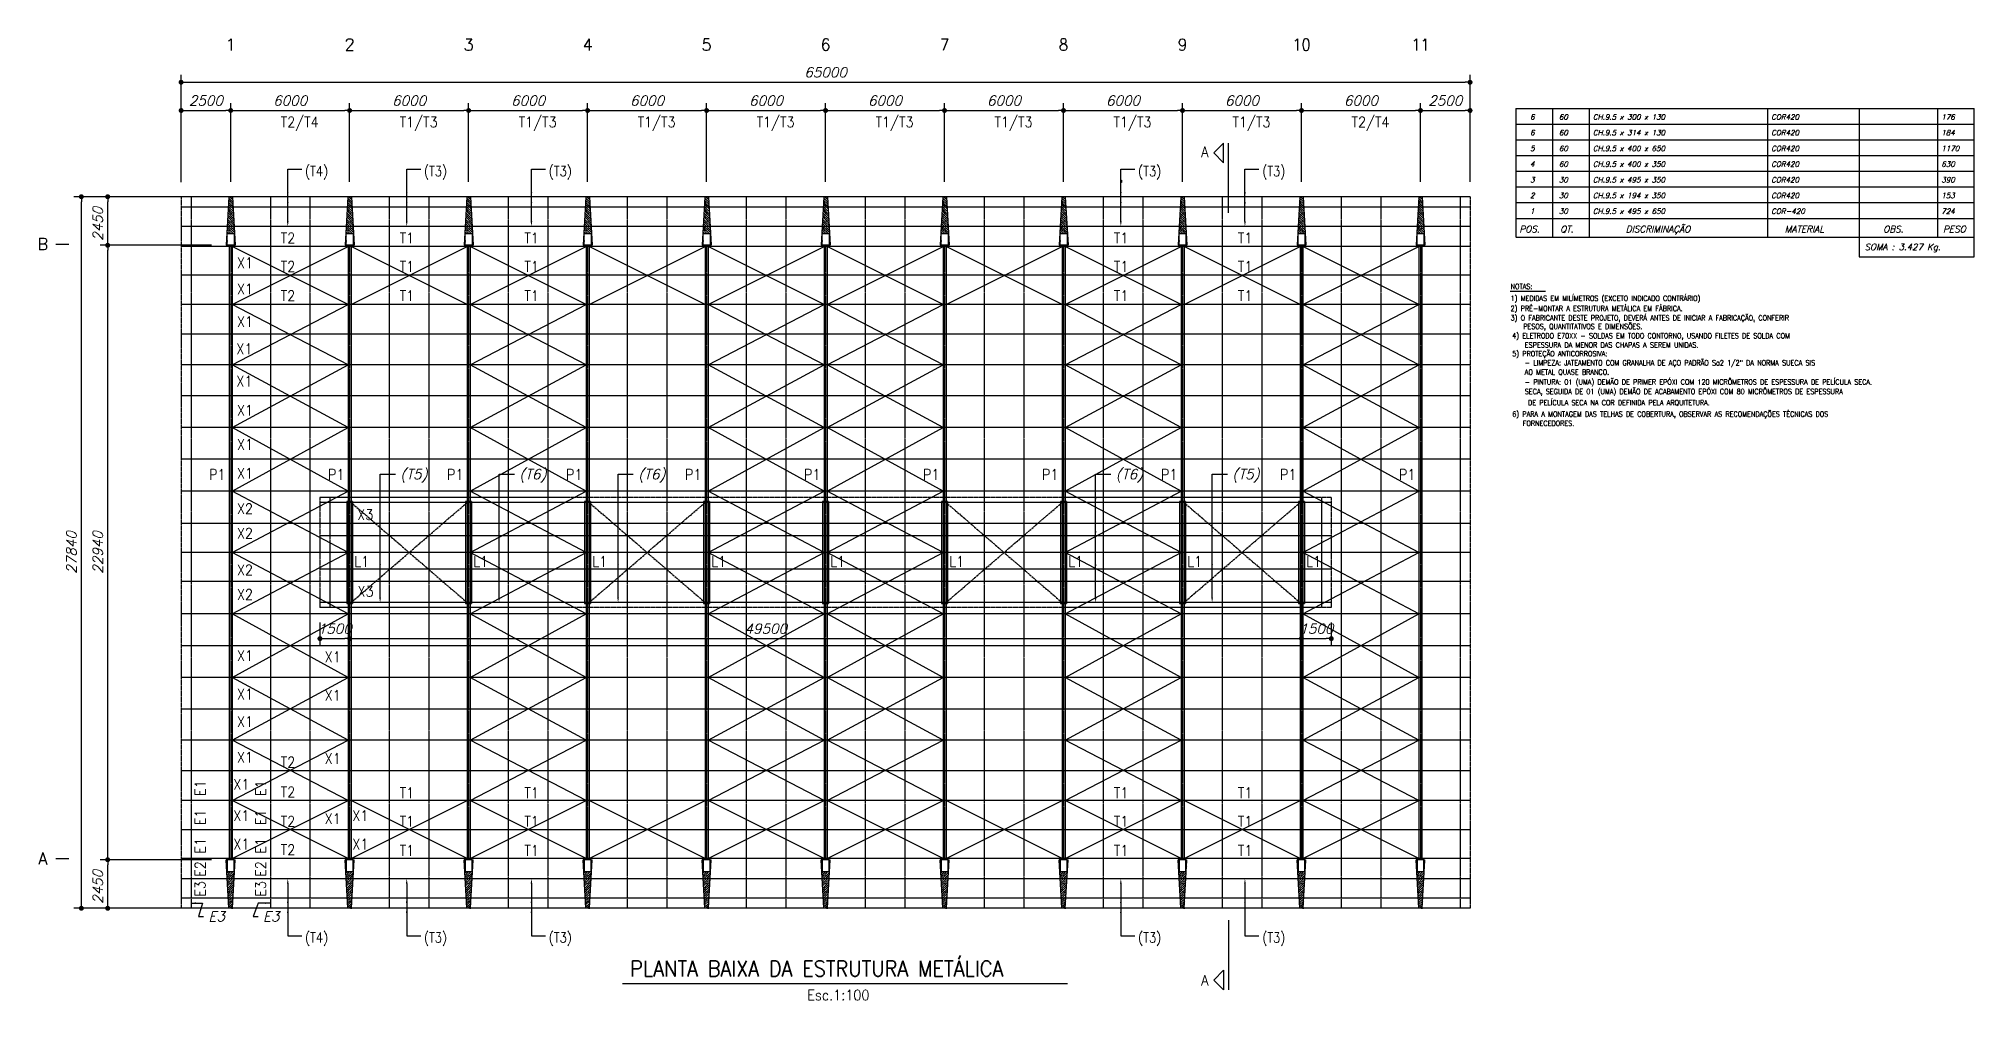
# Model space of a CAD drawing. Header units: millimetres. Extents: x -287396 to 401320, y -174247 to 142644.
# Drawn here: x 22053 to 119661, y 92398 to 140914 of the extents above; entities that cross this region are included whole.
import ezdxf
from ezdxf.enums import TextEntityAlignment as Align

# ---------------------------------------------------------------- set-up
doc = ezdxf.new("R2010")
doc.units = ezdxf.units.MM
doc.header["$LTSCALE"] = 2.5
doc.linetypes.add('CENTER', pattern=[50.8, 31.75, -6.35, 6.35, -6.35])
doc.linetypes.add('DASHED2', pattern=[9.525, 6.35, -3.175])
doc.layers.add('Estrutura Aço Porticos', color=7, linetype='Continuous')
doc.layers.add('PERFIL', color=7, linetype='Continuous')
doc.styles.add('ROMANS', font='romans', dxfattribs={"oblique": 15})
doc.styles.add('STYLE1', font='romans.shx', dxfattribs={"height": 250})
doc.dimstyles.new('Esc. 12.5', dxfattribs={"dimscale": 12.5, "dimtxt": 2.5, "dimasz": 2, "dimexe": 1, "dimexo": 2, "dimtad": 1, "dimdec": 0, "dimtxsty": 'ROMANS', "dimblk": 'DOTSMALL', "dimcen": 2.5, "dimdle": 1, "dimclrd": 2, "dimclre": 2, "dimadec": 0, "dimazin": 0, "dimtfac": 1, "dimtdec": 0, "dimtmove": 0, "dimatfit": 3, "dimldrblk": 'OPEN30', "dimfxl": 1, "dimarcsym": 0})
doc.dimstyles.new('ESC.250', dxfattribs={"dimscale": 250, "dimtxt": 2, "dimasz": 1, "dimexe": 1.5, "dimexo": 3, "dimgap": 1, "dimtad": 1, "dimdec": 0, "dimtxsty": 'ROMANS', "dimblk": 'DOT', "dimcen": 1, "dimclrd": 2, "dimclre": 2, "dimadec": 4, "dimazin": 0, "dimtfac": 1, "dimtdec": 0, "dimtmove": 0, "dimatfit": 3, "dimfxl": 1, "dimarcsym": 0})

msp = doc.modelspace()

# ---------------------------------------------------------------- texts
at = {"style": 'ROMANS', "width": 0.9}
for s, height, p in [('T2/T4', 527.9999, (34256.289, 136447.518)), ('T1/T3', 527.9999, (40256.289, 136447.518)), ('T1/T3', 527.9999, (46256.289, 136447.518)), ('T1/T3', 527.9999, (52256.289, 136447.518)), ('T1/T3', 527.9999, (58256.289, 136447.518)), ('T1/T3', 527.9999, (64256.289, 136447.518)), ('T1/T3', 527.9999, (70256.289, 136447.518)), ('T1/T3', 527.9999, (76256.289, 136447.518)), ('T1/T3', 527.9999, (82256.289, 136447.518)), ('T2/T4', 527.9999, (88256.289, 136447.518)), ('A', 528, (80675.192, 134940.529)), ('T2', 527.9999, (34256.289, 130592.306)), ('T1', 527.9999, (40256.289, 130592.306)), ('T1', 527.9999, (46545.364, 130592.306)), ('T1', 527.9999, (76267.47, 130592.306)), ('T1', 527.9999, (82527.107, 130592.306)), ('X1', 527.9999, (32045.09, 129342.291)), ('T2', 527.9999, (34256.289, 129156.306)), ('T1', 527.9999, (40256.289, 129156.306)), ('T1', 527.9999, (46545.364, 129156.306)), ('T1', 527.9999, (76267.47, 129156.306)), ('T1', 527.9999, (82527.107, 129156.306)), ('X1', 527.9999, (32045.09, 128021.163)), ('T2', 527.9999, (34256.289, 127680.955)), ('T1', 527.9999, (40256.289, 127680.955)), ('T1', 527.9999, (46545.364, 127680.955)), ('T1', 527.9999, (76267.47, 127680.955)), ('T1', 527.9999, (82527.107, 127680.955)), ('NOTAS:', 264, (96277.624, 128283.425)), ('1) MEDIDAS EM MILÍMETROS (EXCETO INDICADO CONTRÁRIO)', 263.99997, (96277.624, 127681.318)), ('X1', 527.9999, (32045.09, 126371.6)), ('2) PRÉ-MONTAR A ESTRUTURA METÁLICA EM FÁBRICA.', 263.99997, (96277.624, 127173.131)), ('3) O FABRICANTE DESTE PROJETO, DEVERÁ ANTES DE INICIAR A FABRICAÇÃO, CONFERIR', 263.99997, (96277.624, 126696.115)), ('4) ELETRODO E70XX - SOLDAS EM TODO CONTORNO, USANDO FILETES DE SOLDA COM', 263.99997, (96361.402, 125795.655)), ('PESOS, QUANTITATIVOS E DIMENSÕES.', 263.99997, (96916.215, 126265.849)), ('X1', 527.9999, (32024.813, 125002.554)), ('5) PROTEÇÃO ANTICORROSIVA:', 263.99997, (96361.402, 124888.867)), ('ESPESSURA DA MENOR DAS CHAPAS A SEREM UNIDAS.', 263.99997, (96993.999, 125329.46)), ('AO METAL QUASE BRANCO.', 263.99997, (96993.999, 123959.503)), ('- LIMPEZA: JATEAMENTO COM GRANALHA DE AÇO PADRÃO Sa2 1/2" DA NORMA SUECA SIS', 263.99997, (96993.999, 124427.907)), ('X1', 527.9999, (32024.813, 123373.9)), ('SECA, SEGUIDA DE 01 (UMA) DEMÃO DE ACABAMENTO EPÓXI COM 80 MICRÔMETROS DE ESPESSURA', 263.99997, (96993.999, 122983.389)), ('- PINTURA: 01 (UMA) DEMÃO DE PRIMER EPÓXI COM 120 MICRÔMETROS DE ESPESSURA DE PELÍCULA SECA.', 263.99997, (96993.999, 123462.153)), ('X1', 527.9999, (32045.09, 121901.703)), ('6) PARA A MONTAGEM DAS TELHAS DE COBERTURA, OBSERVAR AS RECOMENDAÇÕES TÉCNICAS DOS', 263.99997, (96361.402, 121842.17)), (' DE PELÍCULA SECA NA COR DEFINIDA PELA ARQUITETURA.', 263.99997, (96993.999, 122417.326)), ('FORNECEDORES.', 263.99997, (96892.001, 121377.53)), ('X1', 527.9999, (32045.09, 120172.792)), ('P1', 527.9999, (30643.738, 118663.087)), ('X1', 527.9999, (32045.09, 118721.87)), ('P1', 527.9999, (36643.738, 118663.087)), ('P1', 527.9999, (42643.738, 118663.087)), ('P1', 527.9999, (48643.738, 118663.087)), ('P1', 527.9999, (54643.738, 118663.087)), ('P1', 527.9999, (60643.738, 118663.087)), ('P1', 527.9999, (66643.738, 118663.087)), ('P1', 527.9999, (72643.738, 118663.087)), ('P1', 527.9999, (78643.738, 118663.087)), ('P1', 527.9999, (84643.738, 118663.087)), ('P1', 527.9999, (90643.738, 118663.087)), ('X2', 527.9999, (32045.09, 116934.622)), ('X3', 527.9999, (38110.828, 116637.7)), ('X2', 527.9999, (32045.09, 115695.819)), ('X2', 527.9999, (32045.09, 113844.394)), ('L1', 527.9999, (37970.625, 114272.325)), ('L1', 527.9999, (43970.625, 114272.325)), ('L1', 527.9999, (49970.625, 114272.325)), ('L1', 527.9999, (55970.625, 114272.325)), ('L1', 527.9999, (61970.625, 114272.325)), ('L1', 527.9999, (67970.625, 114272.325)), ('L1', 527.9999, (73970.625, 114272.325)), ('L1', 527.9999, (79970.625, 114272.325)), ('L1', 527.9999, (85970.625, 114272.325)), ('X3', 527.9999, (38127.668, 112764.437)), ('X2', 527.9999, (32045.09, 112605.591)), ('X1', 527.9999, (32045.09, 109522.552)), ('X1', 527.9999, (36476.897, 109463.694)), ('X1', 527.9999, (32045.09, 107579.815)), ('X1', 527.9999, (36476.897, 107520.957)), ('X1', 527.9999, (32045.09, 106197.403)), ('X1', 527.9999, (32045.09, 104393.102)), ('T2', 527.9999, (34256.289, 104151.608)), ('X1', 527.9999, (36476.897, 104334.244)), ('X1', 527.9999, (31868.285, 103026.765)), ('T2', 527.9999, (34256.289, 102641.605)), ('T1', 527.9999, (40256.289, 102602.254)), ('T1', 527.9999, (46545.364, 102602.254)), ('T1', 527.9999, (76267.47, 102602.254)), ('T1', 527.9999, (82527.107, 102602.254)), ('X1', 527.9999, (31868.285, 101450.175)), ('T2', 527.9999, (34256.289, 101166.255)), ('X1', 527.9999, (36476.897, 101303.029)), ('X1', 527.9999, (37868.285, 101450.175)), ('T1', 527.9999, (40256.289, 101166.255)), ('T1', 527.9999, (46545.364, 101166.255)), ('T1', 527.9999, (76267.47, 101166.255)), ('T1', 527.9999, (82527.107, 101166.255)), ('X1', 527.9999, (31868.285, 100013.657)), ('X1', 527.9999, (37868.285, 100013.657)), ('T2', 527.9999, (34256.289, 99730.255)), ('T1', 527.9999, (40256.289, 99690.904)), ('T1', 527.9999, (46545.364, 99690.904)), ('T1', 527.9999, (76267.47, 99690.904)), ('T1', 527.9999, (82527.107, 99690.904)), ('PLANTA BAIXA DA ESTRUTURA METÁLICA', 791.99992, (51883.132, 93604.64)), ('Esc.1:100', 527.9999, (60813.798, 92398.467)), ('A', 528, (80675.192, 93147.217))]:
    msp.add_text(s, height=height, dxfattribs=at).set_placement(p)
at = {"color": 7, "style": 'ROMANS', "width": 0.85}
for s, p in [('(T4)', (35484.004, 133977.595)), ('(T3)', (41484.004, 133977.595)), ('(T3)', (47773.079, 133977.595)), ('(T3)', (77495.185, 133977.595)), ('(T3)', (83754.822, 133977.595)), ('(T4)', (35484.004, 95312.916)), ('(T3)', (41484.004, 95312.916)), ('(T3)', (47773.079, 95312.916)), ('(T3)', (77495.185, 95312.916)), ('(T3)', (83754.822, 95312.916))]:
    msp.add_text(s, height=500, dxfattribs=at).set_placement(p)
at = {"style": 'ROMANS', "oblique": 15}
msp.add_text('SOMA : 3.427 Kg.', height=317.01425, dxfattribs=at).set_placement((114132.025, 130251.087))
at = {"style": 'ROMANS', "width": 0.9}
for s, p in [('E1', (30459.12, 102705.15)), ('E1', (33507.897, 102705.15)), ('E1', (30459.12, 101229.8)), ('E1', (33507.897, 101229.8)), ('E1', (30459.12, 99793.8)), ('E1', (33507.897, 99793.8)), ('E2', (30459.12, 98624.761)), ('E2', (33507.897, 98624.761)), ('E3', (30459.12, 97619.157)), ('E3', (33507.897, 97619.157))]:
    msp.add_text(s, height=527.9999, rotation=90, dxfattribs=at).set_placement(p)
at = {"color": 7, "char_height": 500, "attachment_point": 1, "style": 'ROMANS'}
for s, insert in [('(T5)', (40288.853, 119191.978)), ('(T6)', (46288.853, 119191.978)), ('(T6)', (52288.853, 119191.978)), ('(T6)', (76372.195, 119191.978)), ('(T5)', (82247.052, 119191.978)), ('E3', (30610.63, 96879.581)), ('E3', (33362.55, 96879.581))]:
    msp.add_mtext(s, dxfattribs=dict(at, insert=insert))
at = {"layer": 'Estrutura Aço Porticos', "style": 'ROMANS'}
for s, p in [('1', (31733.934, 140613.673)), ('2', (37733.934, 140613.673)), ('3', (43733.934, 140613.673)), ('4', (49733.934, 140613.673)), ('5', (55733.934, 140613.673)), ('6', (61733.934, 140613.673)), ('B', (22259.102, 130555.242)), ('A', (22259.102, 99555.242))]:
    msp.add_text(s, height=600, dxfattribs=at).set_placement(p, align=Align.MIDDLE_CENTER)
at = {"layer": 'Estrutura Aço Porticos', "style": 'ROMANS', "width": 0.9}
for s, p in [('7', (67733.934, 140613.673)), ('8', (73733.934, 140613.673)), ('9', (79733.934, 140613.673)), ('10', (85733.934, 140613.673)), ('11', (91733.934, 140613.673))]:
    msp.add_text(s, height=600, dxfattribs=at).set_placement(p, align=Align.MIDDLE_CENTER)

# ---------------------------------------------------------------- blocks, each defined once
blk = doc.blocks.new('DOT')
at = {"color": 0, "linetype": 'ByBlock'}
blk.add_line((-0.5, 0), (-1, 0), dxfattribs=at)
at = {"color": 0, "linetype": 'ByBlock', "const_width": 0.5}
blk.add_lwpolyline([(-0.25, 0, 1), (0.25, 0, 1)], format="xyb", close=True, dxfattribs=at)
blk = doc.blocks.new('*D142')
at = {"color": 2, "lineweight": -2}
for p, q in [((29234, 133678), (29234, 137666)), ((31734, 133690), (31734, 137666)), ((29484, 137291), (31484, 137291))]:
    blk.add_line(p, q, dxfattribs=at)
at = {"layer": 'DEFPOINTS', "color": 0}
for p in [(31734, 137291), (29234, 132928), (31734, 132940)]:
    blk.add_point(p, dxfattribs=at)
at = {"color": 2, "lineweight": -2, "xscale": 250, "yscale": 250, "zscale": 250, "rotation": 180}
blk.add_blockref('DOT', (29234, 137291), dxfattribs=at)
at = {"color": 2, "lineweight": -2, "xscale": 250, "yscale": 250, "zscale": 250}
blk.add_blockref('DOT', (31734, 137291), dxfattribs=at)
at = {"color": 0, "insert": (30484, 137791), "char_height": 500, "attachment_point": 5, "style": 'ROMANS'}
blk.add_mtext('2500', dxfattribs=at)
blk = doc.blocks.new('_Dot')
at = {"color": 0, "linetype": 'ByBlock', "lineweight": -2}
blk.add_line((-0.5, 0), (-1, 0), dxfattribs=at)
at = {"color": 0, "linetype": 'ByBlock', "const_width": 0.5}
blk.add_lwpolyline([(-0.25, 0, 1), (0.25, 0, 1)], format="xyb", close=True, dxfattribs=at)
blk = doc.blocks.new('*D143')
at = {"color": 2, "lineweight": -2}
for p, q in [((31734, 133690), (31734, 137666)), ((37734, 133690), (37734, 137666)), ((31984, 137291), (37484, 137291))]:
    blk.add_line(p, q, dxfattribs=at)
at = {"layer": 'DEFPOINTS', "color": 0}
for p in [(37734, 137291), (31734, 132940), (37734, 132940)]:
    blk.add_point(p, dxfattribs=at)
at = {"color": 2, "lineweight": -2, "xscale": 250, "yscale": 250, "zscale": 250, "rotation": 180}
blk.add_blockref('DOT', (31734, 137291), dxfattribs=at)
at = {"color": 2, "lineweight": -2, "xscale": 250, "yscale": 250, "zscale": 250}
blk.add_blockref('DOT', (37734, 137291), dxfattribs=at)
at = {"color": 0, "insert": (34734, 137791), "char_height": 500, "attachment_point": 5, "style": 'ROMANS'}
blk.add_mtext('6000', dxfattribs=at)
blk = doc.blocks.new('*D144')
at = {"color": 2, "lineweight": -2}
for p, q in [((37734, 133690), (37734, 137666)), ((43734, 133690), (43734, 137666)), ((37984, 137291), (43484, 137291))]:
    blk.add_line(p, q, dxfattribs=at)
at = {"layer": 'DEFPOINTS', "color": 0}
for p in [(43734, 137291), (37734, 132940), (43734, 132940)]:
    blk.add_point(p, dxfattribs=at)
at = {"color": 2, "lineweight": -2, "xscale": 250, "yscale": 250, "zscale": 250, "rotation": 180}
blk.add_blockref('DOT', (37734, 137291), dxfattribs=at)
at = {"color": 2, "lineweight": -2, "xscale": 250, "yscale": 250, "zscale": 250}
blk.add_blockref('DOT', (43734, 137291), dxfattribs=at)
at = {"color": 0, "insert": (40734, 137791), "char_height": 500, "attachment_point": 5, "style": 'ROMANS'}
blk.add_mtext('6000', dxfattribs=at)
blk = doc.blocks.new('*D145')
at = {"color": 2, "lineweight": -2}
for p, q in [((43734, 133690), (43734, 137666)), ((49734, 133690), (49734, 137666)), ((43984, 137291), (49484, 137291))]:
    blk.add_line(p, q, dxfattribs=at)
at = {"layer": 'DEFPOINTS', "color": 0}
for p in [(49734, 137291), (43734, 132940), (49734, 132940)]:
    blk.add_point(p, dxfattribs=at)
at = {"color": 2, "lineweight": -2, "xscale": 250, "yscale": 250, "zscale": 250, "rotation": 180}
blk.add_blockref('DOT', (43734, 137291), dxfattribs=at)
at = {"color": 2, "lineweight": -2, "xscale": 250, "yscale": 250, "zscale": 250}
blk.add_blockref('DOT', (49734, 137291), dxfattribs=at)
at = {"color": 0, "insert": (46734, 137791), "char_height": 500, "attachment_point": 5, "style": 'ROMANS'}
blk.add_mtext('6000', dxfattribs=at)
blk = doc.blocks.new('*D146')
at = {"color": 2, "lineweight": -2}
for p, q in [((49734, 133690), (49734, 137666)), ((55734, 133690), (55734, 137666)), ((49984, 137291), (55484, 137291))]:
    blk.add_line(p, q, dxfattribs=at)
at = {"layer": 'DEFPOINTS', "color": 0}
for p in [(55734, 137291), (49734, 132940), (55734, 132940)]:
    blk.add_point(p, dxfattribs=at)
at = {"color": 2, "lineweight": -2, "xscale": 250, "yscale": 250, "zscale": 250, "rotation": 180}
blk.add_blockref('DOT', (49734, 137291), dxfattribs=at)
at = {"color": 2, "lineweight": -2, "xscale": 250, "yscale": 250, "zscale": 250}
blk.add_blockref('DOT', (55734, 137291), dxfattribs=at)
at = {"color": 0, "insert": (52734, 137791), "char_height": 500, "attachment_point": 5, "style": 'ROMANS'}
blk.add_mtext('6000', dxfattribs=at)
blk = doc.blocks.new('*D147')
at = {"color": 2, "lineweight": -2}
for p, q in [((55734, 133690), (55734, 137666)), ((61734, 133690), (61734, 137666)), ((55984, 137291), (61484, 137291))]:
    blk.add_line(p, q, dxfattribs=at)
at = {"layer": 'DEFPOINTS', "color": 0}
for p in [(61734, 137291), (55734, 132940), (61734, 132940)]:
    blk.add_point(p, dxfattribs=at)
at = {"color": 2, "lineweight": -2, "xscale": 250, "yscale": 250, "zscale": 250, "rotation": 180}
blk.add_blockref('DOT', (55734, 137291), dxfattribs=at)
at = {"color": 2, "lineweight": -2, "xscale": 250, "yscale": 250, "zscale": 250}
blk.add_blockref('DOT', (61734, 137291), dxfattribs=at)
at = {"color": 0, "insert": (58734, 137791), "char_height": 500, "attachment_point": 5, "style": 'ROMANS'}
blk.add_mtext('6000', dxfattribs=at)
blk = doc.blocks.new('*D148')
at = {"color": 2, "lineweight": -2}
for p, q in [((61734, 133690), (61734, 137666)), ((67734, 133690), (67734, 137666)), ((61984, 137291), (67484, 137291))]:
    blk.add_line(p, q, dxfattribs=at)
at = {"layer": 'DEFPOINTS', "color": 0}
for p in [(67734, 137291), (61734, 132940), (67734, 132940)]:
    blk.add_point(p, dxfattribs=at)
at = {"color": 2, "lineweight": -2, "xscale": 250, "yscale": 250, "zscale": 250, "rotation": 180}
blk.add_blockref('DOT', (61734, 137291), dxfattribs=at)
at = {"color": 2, "lineweight": -2, "xscale": 250, "yscale": 250, "zscale": 250}
blk.add_blockref('DOT', (67734, 137291), dxfattribs=at)
at = {"color": 0, "insert": (64734, 137791), "char_height": 500, "attachment_point": 5, "style": 'ROMANS'}
blk.add_mtext('6000', dxfattribs=at)
blk = doc.blocks.new('*D149')
at = {"color": 2, "lineweight": -2}
for p, q in [((67734, 133690), (67734, 137666)), ((73734, 133690), (73734, 137666)), ((67984, 137291), (73484, 137291))]:
    blk.add_line(p, q, dxfattribs=at)
at = {"layer": 'DEFPOINTS', "color": 0}
for p in [(73734, 137291), (67734, 132940), (73734, 132940)]:
    blk.add_point(p, dxfattribs=at)
at = {"color": 2, "lineweight": -2, "xscale": 250, "yscale": 250, "zscale": 250, "rotation": 180}
blk.add_blockref('DOT', (67734, 137291), dxfattribs=at)
at = {"color": 2, "lineweight": -2, "xscale": 250, "yscale": 250, "zscale": 250}
blk.add_blockref('DOT', (73734, 137291), dxfattribs=at)
at = {"color": 0, "insert": (70734, 137791), "char_height": 500, "attachment_point": 5, "style": 'ROMANS'}
blk.add_mtext('6000', dxfattribs=at)
blk = doc.blocks.new('*D150')
at = {"color": 2, "lineweight": -2}
for p, q in [((73734, 133690), (73734, 137666)), ((79734, 133690), (79734, 137666)), ((73984, 137291), (79484, 137291))]:
    blk.add_line(p, q, dxfattribs=at)
at = {"layer": 'DEFPOINTS', "color": 0}
for p in [(79734, 137291), (73734, 132940), (79734, 132940)]:
    blk.add_point(p, dxfattribs=at)
at = {"color": 2, "lineweight": -2, "xscale": 250, "yscale": 250, "zscale": 250, "rotation": 180}
blk.add_blockref('DOT', (73734, 137291), dxfattribs=at)
at = {"color": 2, "lineweight": -2, "xscale": 250, "yscale": 250, "zscale": 250}
blk.add_blockref('DOT', (79734, 137291), dxfattribs=at)
at = {"color": 0, "insert": (76734, 137791), "char_height": 500, "attachment_point": 5, "style": 'ROMANS'}
blk.add_mtext('6000', dxfattribs=at)
blk = doc.blocks.new('*D151')
at = {"color": 2, "lineweight": -2}
for p, q in [((79734, 133690), (79734, 137666)), ((85734, 133690), (85734, 137666)), ((79984, 137291), (85484, 137291))]:
    blk.add_line(p, q, dxfattribs=at)
at = {"layer": 'DEFPOINTS', "color": 0}
for p in [(85734, 137291), (79734, 132940), (85734, 132940)]:
    blk.add_point(p, dxfattribs=at)
at = {"color": 2, "lineweight": -2, "xscale": 250, "yscale": 250, "zscale": 250, "rotation": 180}
blk.add_blockref('DOT', (79734, 137291), dxfattribs=at)
at = {"color": 2, "lineweight": -2, "xscale": 250, "yscale": 250, "zscale": 250}
blk.add_blockref('DOT', (85734, 137291), dxfattribs=at)
at = {"color": 0, "insert": (82734, 137791), "char_height": 500, "attachment_point": 5, "style": 'ROMANS'}
blk.add_mtext('6000', dxfattribs=at)
blk = doc.blocks.new('*D152')
at = {"color": 2, "lineweight": -2}
for p, q in [((85734, 133690), (85734, 137666)), ((91734, 133690), (91734, 137666)), ((85984, 137291), (91484, 137291))]:
    blk.add_line(p, q, dxfattribs=at)
at = {"layer": 'DEFPOINTS', "color": 0}
for p in [(91734, 137291), (85734, 132940), (91734, 132940)]:
    blk.add_point(p, dxfattribs=at)
at = {"color": 2, "lineweight": -2, "xscale": 250, "yscale": 250, "zscale": 250, "rotation": 180}
blk.add_blockref('DOT', (85734, 137291), dxfattribs=at)
at = {"color": 2, "lineweight": -2, "xscale": 250, "yscale": 250, "zscale": 250}
blk.add_blockref('DOT', (91734, 137291), dxfattribs=at)
at = {"color": 0, "insert": (88734, 137791), "char_height": 500, "attachment_point": 5, "style": 'ROMANS'}
blk.add_mtext('6000', dxfattribs=at)
blk = doc.blocks.new('*D153')
at = {"color": 2, "lineweight": -2}
for p, q in [((91734, 133690), (91734, 137666)), ((94234, 133690), (94234, 137666)), ((91984, 137291), (93984, 137291))]:
    blk.add_line(p, q, dxfattribs=at)
at = {"layer": 'DEFPOINTS', "color": 0}
for p in [(94234, 137291), (91734, 132940), (94234, 132940)]:
    blk.add_point(p, dxfattribs=at)
at = {"color": 2, "lineweight": -2, "xscale": 250, "yscale": 250, "zscale": 250, "rotation": 180}
blk.add_blockref('DOT', (91734, 137291), dxfattribs=at)
at = {"color": 2, "lineweight": -2, "xscale": 250, "yscale": 250, "zscale": 250}
blk.add_blockref('DOT', (94234, 137291), dxfattribs=at)
at = {"color": 0, "insert": (92984, 137791), "char_height": 500, "attachment_point": 5, "style": 'ROMANS'}
blk.add_mtext('2500', dxfattribs=at)
blk = doc.blocks.new('*D154')
at = {"color": 2, "lineweight": -2}
for p, q in [((29234, 133678), (29234, 139091)), ((29484, 138716), (93984, 138716)), ((94234, 133690), (94234, 139091))]:
    blk.add_line(p, q, dxfattribs=at)
at = {"layer": 'DEFPOINTS', "color": 0}
for p in [(94234, 138716), (29234, 132928), (94234, 132940)]:
    blk.add_point(p, dxfattribs=at)
at = {"color": 2, "lineweight": -2, "xscale": 250, "yscale": 250, "zscale": 250, "rotation": 180}
blk.add_blockref('DOT', (29234, 138716), dxfattribs=at)
at = {"color": 2, "lineweight": -2, "xscale": 250, "yscale": 250, "zscale": 250}
blk.add_blockref('DOT', (94234, 138716), dxfattribs=at)
at = {"color": 0, "insert": (61734, 139216), "char_height": 500, "attachment_point": 5, "style": 'ROMANS'}
blk.add_mtext('65000', dxfattribs=at)
blk = doc.blocks.new('*D156')
at = {"color": 2, "lineweight": -2}
for p, q in [((30759, 99490), (25157, 99490)), ((25532, 97290), (25532, 99240)), ((30894, 97040), (25157, 97040))]:
    blk.add_line(p, q, dxfattribs=at)
at = {"layer": 'DEFPOINTS', "color": 0}
for p in [(25532, 99490), (31509, 99490), (31644, 97040)]:
    blk.add_point(p, dxfattribs=at)
at = {"color": 2, "lineweight": -2, "xscale": 250, "yscale": 250, "zscale": 250}
for p, rotation in [((25532, 99490), 90), ((25532, 97040), 270)]:
    blk.add_blockref('DOT', p, dxfattribs=dict(at, rotation=rotation))
at = {"color": 0, "insert": (25032, 98119), "char_height": 500, "attachment_point": 5, "rotation": 90, "style": 'ROMANS'}
blk.add_mtext('2450', dxfattribs=at)
blk = doc.blocks.new('*D157')
at = {"color": 2, "lineweight": -2}
for p, q in [((30759, 130490), (25157, 130490)), ((25532, 99740), (25532, 130240)), ((30759, 99490), (25157, 99490))]:
    blk.add_line(p, q, dxfattribs=at)
at = {"layer": 'DEFPOINTS', "color": 0}
for p in [(25532, 130490), (31509, 130490), (31509, 99490)]:
    blk.add_point(p, dxfattribs=at)
at = {"color": 2, "lineweight": -2, "xscale": 250, "yscale": 250, "zscale": 250}
for p, rotation in [((25532, 130490), 90), ((25532, 99490), 270)]:
    blk.add_blockref('DOT', p, dxfattribs=dict(at, rotation=rotation))
at = {"color": 0, "insert": (25032, 114990), "char_height": 500, "attachment_point": 5, "rotation": 90, "style": 'ROMANS'}
blk.add_mtext('22940', dxfattribs=at)
blk = doc.blocks.new('*D158')
at = {"color": 2, "lineweight": -2}
for p, q in [((30894, 132940), (25157, 132940)), ((25532, 130740), (25532, 132690)), ((30759, 130490), (25157, 130490))]:
    blk.add_line(p, q, dxfattribs=at)
at = {"layer": 'DEFPOINTS', "color": 0}
for p in [(25532, 132940), (31644, 132940), (31509, 130490)]:
    blk.add_point(p, dxfattribs=at)
at = {"color": 2, "lineweight": -2, "xscale": 250, "yscale": 250, "zscale": 250}
for p, rotation in [((25532, 132940), 90), ((25532, 130490), 270)]:
    blk.add_blockref('DOT', p, dxfattribs=dict(at, rotation=rotation))
at = {"color": 0, "insert": (25032, 131569), "char_height": 500, "attachment_point": 5, "rotation": 90, "style": 'ROMANS'}
blk.add_mtext('2450', dxfattribs=at)
blk = doc.blocks.new('*D159')
at = {"color": 2, "lineweight": -2}
for p, q in [((30894, 132940), (23828, 132940)), ((24203, 97290), (24203, 132690)), ((30894, 97040), (23828, 97040))]:
    blk.add_line(p, q, dxfattribs=at)
at = {"layer": 'DEFPOINTS', "color": 0}
for p in [(24203, 132940), (31644, 132940), (31644, 97040)]:
    blk.add_point(p, dxfattribs=at)
at = {"color": 2, "lineweight": -2, "xscale": 250, "yscale": 250, "zscale": 250}
for p, rotation in [((24203, 132940), 90), ((24203, 97040), 270)]:
    blk.add_blockref('DOT', p, dxfattribs=dict(at, rotation=rotation))
at = {"color": 0, "insert": (23703, 114990), "char_height": 500, "attachment_point": 5, "rotation": 90, "style": 'ROMANS'}
blk.add_mtext('27840', dxfattribs=at)
blk = doc.blocks.new('*D179')
at = {"color": 2, "lineweight": -2}
for p, q in [((36234, 111466), (36234, 110272)), ((37734, 111466), (37734, 110272)), ((36484, 110647), (37484, 110647))]:
    blk.add_line(p, q, dxfattribs=at)
at = {"layer": 'DEFPOINTS', "color": 0}
for p in [(36234, 112216), (37734, 112216), (37734, 110647)]:
    blk.add_point(p, dxfattribs=at)
at = {"color": 2, "lineweight": -2, "xscale": 250, "yscale": 250, "zscale": 250, "rotation": 180}
blk.add_blockref('DOT', (36234, 110647), dxfattribs=at)
at = {"color": 2, "lineweight": -2, "xscale": 250, "yscale": 250, "zscale": 250}
blk.add_blockref('DOT', (37734, 110647), dxfattribs=at)
at = {"color": 0, "insert": (36984, 111147), "char_height": 500, "attachment_point": 5, "style": 'ROMANS'}
blk.add_mtext('1500', dxfattribs=at)
blk = doc.blocks.new('*D180')
at = {"color": 2, "lineweight": -2}
for p, q in [((37734, 111466), (37734, 110272)), ((87234, 111466), (87234, 110272)), ((37984, 110647), (86984, 110647))]:
    blk.add_line(p, q, dxfattribs=at)
at = {"layer": 'DEFPOINTS', "color": 0}
for p in [(37734, 112216), (87234, 112216), (87234, 110647)]:
    blk.add_point(p, dxfattribs=at)
at = {"color": 2, "lineweight": -2, "xscale": 250, "yscale": 250, "zscale": 250, "rotation": 180}
blk.add_blockref('DOT', (37734, 110647), dxfattribs=at)
at = {"color": 2, "lineweight": -2, "xscale": 250, "yscale": 250, "zscale": 250}
blk.add_blockref('DOT', (87234, 110647), dxfattribs=at)
at = {"color": 0, "insert": (58720, 111147), "char_height": 500, "attachment_point": 5, "style": 'ROMANS'}
blk.add_mtext('49500', dxfattribs=at)
blk = doc.blocks.new('*D181')
at = {"color": 2, "lineweight": -2}
for p, q in [((85734, 111466), (85734, 110272)), ((87234, 111466), (87234, 110272)), ((85984, 110647), (86984, 110647))]:
    blk.add_line(p, q, dxfattribs=at)
at = {"layer": 'DEFPOINTS', "color": 0}
for p in [(85734, 112216), (87234, 112216), (87234, 110647)]:
    blk.add_point(p, dxfattribs=at)
at = {"color": 2, "lineweight": -2, "xscale": 250, "yscale": 250, "zscale": 250, "rotation": 180}
blk.add_blockref('DOT', (85734, 110647), dxfattribs=at)
at = {"color": 2, "lineweight": -2, "xscale": 250, "yscale": 250, "zscale": 250}
blk.add_blockref('DOT', (87234, 110647), dxfattribs=at)
at = {"color": 0, "insert": (86484, 111147), "char_height": 500, "attachment_point": 5, "style": 'ROMANS'}
blk.add_mtext('1500', dxfattribs=at)
blk = doc.blocks.new('MAT')
at = {"color": 7}
for p, q in [((0, 6), (0, 0)), ((0, 6), (175, 6)), ((14, 6), (14, 0)), ((28, 6), (28, 0)), ((96.09, 6), (96.09, 0)), ((131, 6), (131, 0)), ((161, 6), (161, 0))]:
    blk.add_line(p, q, dxfattribs=at)
at = {"color": 7, "style": 'STYLE1', "oblique": 15}
for tag, p in [('ITEM', (5.41, 1.12)), ('QUAN', (16.41, 1.12)), ('DIMENSAO', (29.41, 1.12)), ('MATERIAL', (97.45, 1.12)), ('OBS', (132.41, 1.12)), ('PESO', (162.41, 1.12))]:
    blk.add_attdef(tag, text='', height=2, dxfattribs=at).set_placement(p, align=Align.BOTTOM_LEFT)
blk = doc.blocks.new('Titmatincl')
for p, q in [((0, 7), (0, 0)), ((0, 7), (175, 7)), ((14, 7), (14, 0)), ((28, 7), (28, 0)), ((96, 7), (96, 0)), ((131, 7), (131, 0)), ((161, 7), (161, 0))]:
    blk.add_line(p, q)
at = {"style": 'ROMANS', "oblique": 15}
for s, p in [('POS.', (1.32, 1.65)), ('QT.', (16.9, 1.65)), ('DISCRIMINAÇÃO', (41.96, 1.65)), ('MATERIAL', (102.66, 1.65)), ('OBS.', (140.21, 1.65)), ('PESO', (163.06, 1.65))]:
    blk.add_text(s, height=2.475, dxfattribs=at).set_placement(p)
blk = doc.blocks.new('_DotSmall')
at = {"color": 0, "linetype": 'ByBlock', "const_width": 0.5}
blk.add_lwpolyline([(-0.0625, 0, 1), (0.0625, 0, 1)], format="xyb", close=True, dxfattribs=at)
blk = doc.blocks.new('*D350')
at = {"color": 2, "lineweight": -2}
for p, q in [((76646, 133771), (76658, 133771)), ((76671, 133659), (76671, 133784)), ((76646, 133671), (76658, 133671))]:
    blk.add_line(p, q, dxfattribs=at)
at = {"layer": 'DEFPOINTS', "color": 0}
for p in [(76671, 133771), (76671, 133771), (76671, 133671)]:
    blk.add_point(p, dxfattribs=at)
at = {"color": 2, "lineweight": -2, "xscale": 25, "yscale": 25, "zscale": 25}
for p, rotation in [((76671, 133771), 90), ((76671, 133671), 270)]:
    blk.add_blockref('_DotSmall', p, dxfattribs=dict(at, rotation=rotation))
at = {"color": 0, "insert": (76647, 133721), "char_height": 31.2, "attachment_point": 5, "rotation": 90, "style": 'ROMANS'}
blk.add_mtext('72', dxfattribs=at)
blk = doc.blocks.new('_OPEN30')
at = {"color": 0, "linetype": 'ByBlock', "ltscale": 0.5}
for p, q in [((-1, 0.3), (0, 0)), ((0, 0), (-1, -0.3)), ((0, 0), (-1, 0))]:
    blk.add_line(p, q, dxfattribs=at)

# ---------------------------------------------------------------- dimensions: what is measured, and where the dimension line sits
at = {"color": 7}
dim = msp.add_linear_dim(base=(94233.934, 138716.226), p1=(29233.934, 132927.635), p2=(94233.934, 132940.493), dimstyle='ESC.250', dxfattribs=at)
dim.commit()
dim.dimension.update_dxf_attribs({"geometry": '*D154', "text_midpoint": (61733.934, 139216.226)})
for base, p1, p2, picture, middle in [((31733.934, 137291.009), (29233.934, 132927.635), (31733.934, 132940.493), '*D142', (30483.934, 137291.009)), ((94233.934, 137291.009), (91733.934, 132940.493), (94233.934, 132940.493), '*D153', (92983.934, 137291.009)), ((87233.934, 110646.77), (37733.934, 112215.945), (87233.934, 112215.945), '*D180', (58720.073, 110646.77)), ((87233.934, 110646.77), (85733.934, 112215.945), (87233.934, 112215.945), '*D181', (86483.934, 110646.77))]:
    dim = msp.add_linear_dim(base=base, p1=p1, p2=p2, dimstyle='ESC.250', override={"dimtmove": 1}, dxfattribs=at)
    dim.commit()
    dim.dimension.update_dxf_attribs({"geometry": picture, "text_midpoint": middle, "dimtype": 160})
for base, p1, p2, picture, middle in [((37733.934, 137291.009), (31733.934, 132940.493), (37733.934, 132940.493), '*D143', (34733.934, 137791.009)), ((43733.934, 137291.009), (37733.934, 132940.493), (43733.934, 132940.493), '*D144', (40733.934, 137791.009)), ((49733.934, 137291.009), (43733.934, 132940.493), (49733.934, 132940.493), '*D145', (46733.934, 137791.009)), ((55733.934, 137291.009), (49733.934, 132940.493), (55733.934, 132940.493), '*D146', (52733.934, 137791.009)), ((61733.934, 137291.009), (55733.934, 132940.493), (61733.934, 132940.493), '*D147', (58733.934, 137791.009)), ((67733.934, 137291.009), (61733.934, 132940.493), (67733.934, 132940.493), '*D148', (64733.934, 137791.009)), ((73733.934, 137291.009), (67733.934, 132940.493), (73733.934, 132940.493), '*D149', (70733.934, 137791.009)), ((79733.934, 137291.009), (73733.934, 132940.493), (79733.934, 132940.493), '*D150', (76733.934, 137791.009)), ((85733.934, 137291.009), (79733.934, 132940.493), (85733.934, 132940.493), '*D151', (82733.934, 137791.009)), ((91733.934, 137291.009), (85733.934, 132940.493), (91733.934, 132940.493), '*D152', (88733.934, 137791.009))]:
    dim = msp.add_linear_dim(base=base, p1=p1, p2=p2, dimstyle='ESC.250', override={"dimtmove": 1}, dxfattribs=at)
    dim.commit()
    dim.dimension.update_dxf_attribs({"geometry": picture, "text_midpoint": middle})
dim = msp.add_linear_dim(base=(76670.566, 133771.104), p1=(76670.566, 133671.104), p2=(76670.566, 133771.104), angle=90, text='72', dimstyle='Esc. 12.5', override={"dimtmove": 1})
dim.commit()
dim.dimension.update_dxf_attribs({"geometry": '*D350', "text_midpoint": (76647.129, 133721.104)})
dim = msp.add_linear_dim(base=(24203.409, 132940.493), p1=(31643.934, 97040.493), p2=(31643.934, 132940.493), angle=90, text='27840', dimstyle='ESC.250', dxfattribs=at)
dim.commit()
dim.dimension.update_dxf_attribs({"geometry": '*D159', "text_midpoint": (23703.409, 114990.493)})
dim = msp.add_linear_dim(base=(25531.585, 132940.493), p1=(31508.934, 130490.493), p2=(31643.934, 132940.493), angle=90, dimstyle='ESC.250', override={"dimtmove": 1}, dxfattribs=at)
dim.commit()
dim.dimension.update_dxf_attribs({"geometry": '*D158', "text_midpoint": (25531.585, 131569.191), "dimtype": 160})
dim = msp.add_linear_dim(base=(25531.585, 130490.493), p1=(31508.934, 99490.493), p2=(31508.934, 130490.493), angle=90, text='22940', dimstyle='ESC.250', override={"dimtmove": 1}, dxfattribs=at)
dim.commit()
dim.dimension.update_dxf_attribs({"geometry": '*D157', "text_midpoint": (25031.585, 114990.493)})
dim = msp.add_linear_dim(base=(37733.934, 110646.77), p1=(36233.934, 112215.945), p2=(37733.934, 112215.945), dimstyle='ESC.250', dxfattribs=at)
dim.commit()
dim.dimension.update_dxf_attribs({"geometry": '*D179', "text_midpoint": (36983.934, 110646.77), "dimtype": 160})
dim = msp.add_linear_dim(base=(25531.585, 99490.493), p1=(31643.934, 97040.493), p2=(31508.934, 99490.493), angle=90, dimstyle='ESC.250', dxfattribs=at)
dim.commit()
dim.dimension.update_dxf_attribs({"geometry": '*D156', "text_midpoint": (25531.585, 98119.191), "dimtype": 160})

# ---------------------------------------------------------------- hatches: boundary and pattern name
h = msp.add_hatch()
h.set_pattern_fill('ANSI35', color=6, scale=25, style=0)
h.set_pattern_definition([(315, (-208356.14, 194951.68), (-112.2532, -112.2532), []), (315, (-208243.89, 194951.68), (-112.2532, -112.2532), [198.4375, -39.6875, 0, -39.6875])])
h.paths.add_polyline_path([(31958.934, 130490.493), (31908.934, 130490.493), (31908.934, 131090.493), (31558.934, 131090.493), (31558.934, 130490.493), (31508.934, 130490.493), (31643.934, 132940.493), (31823.934, 132940.493)])
h = msp.add_hatch()
h.set_pattern_fill('ANSI35', color=6, scale=25, style=0)
h.set_pattern_definition([(315, (-202356.14, 194951.68), (-112.2532, -112.2532), []), (315, (-202243.89, 194951.68), (-112.2532, -112.2532), [198.4375, -39.6875, 0, -39.6875])])
h.paths.add_polyline_path([(37958.934, 130490.493), (37908.934, 130490.493), (37908.934, 131090.493), (37558.934, 131090.493), (37558.934, 130490.493), (37508.934, 130490.493), (37643.934, 132940.493), (37823.934, 132940.493)])
h = msp.add_hatch()
h.set_pattern_fill('ANSI35', color=6, scale=25, style=0)
h.set_pattern_definition([(315, (-196356.14, 194951.68), (-112.2532, -112.2532), []), (315, (-196243.89, 194951.68), (-112.2532, -112.2532), [198.4375, -39.6875, 0, -39.6875])])
h.paths.add_polyline_path([(43958.934, 130490.493), (43908.934, 130490.493), (43908.934, 131090.493), (43558.934, 131090.493), (43558.934, 130490.493), (43508.934, 130490.493), (43643.934, 132940.493), (43823.934, 132940.493)])
h = msp.add_hatch()
h.set_pattern_fill('ANSI35', color=6, scale=25, style=0)
h.set_pattern_definition([(315, (-190356.14, 194951.68), (-112.2532, -112.2532), []), (315, (-190243.89, 194951.68), (-112.2532, -112.2532), [198.4375, -39.6875, 0, -39.6875])])
h.paths.add_polyline_path([(49958.934, 130490.493), (49908.934, 130490.493), (49908.934, 131090.493), (49558.934, 131090.493), (49558.934, 130490.493), (49508.934, 130490.493), (49643.934, 132940.493), (49823.934, 132940.493)])
h = msp.add_hatch()
h.set_pattern_fill('ANSI35', color=6, scale=25, style=0)
h.set_pattern_definition([(315, (-184356.14, 194951.68), (-112.2532, -112.2532), []), (315, (-184243.89, 194951.68), (-112.2532, -112.2532), [198.4375, -39.6875, 0, -39.6875])])
h.paths.add_polyline_path([(55958.934, 130490.493), (55908.934, 130490.493), (55908.934, 131090.493), (55558.934, 131090.493), (55558.934, 130490.493), (55508.934, 130490.493), (55643.934, 132940.493), (55823.934, 132940.493)])
h = msp.add_hatch()
h.set_pattern_fill('ANSI35', color=6, scale=25, style=0)
h.set_pattern_definition([(315, (-178356.14, 194951.68), (-112.2532, -112.2532), []), (315, (-178243.89, 194951.68), (-112.2532, -112.2532), [198.4375, -39.6875, 0, -39.6875])])
h.paths.add_polyline_path([(61958.934, 130490.493), (61908.934, 130490.493), (61908.934, 131090.493), (61558.934, 131090.493), (61558.934, 130490.493), (61508.934, 130490.493), (61643.934, 132940.493), (61823.934, 132940.493)])
h = msp.add_hatch()
h.set_pattern_fill('ANSI35', color=6, scale=25, style=0)
h.set_pattern_definition([(315, (-172356.14, 194951.68), (-112.2532, -112.2532), []), (315, (-172243.89, 194951.68), (-112.2532, -112.2532), [198.4375, -39.6875, 0, -39.6875])])
h.paths.add_polyline_path([(67958.934, 130490.493), (67908.934, 130490.493), (67908.934, 131090.493), (67558.934, 131090.493), (67558.934, 130490.493), (67508.934, 130490.493), (67643.934, 132940.493), (67823.934, 132940.493)])
h = msp.add_hatch()
h.set_pattern_fill('ANSI35', color=6, scale=25, style=0)
h.set_pattern_definition([(315, (-166356.14, 194951.68), (-112.2532, -112.2532), []), (315, (-166243.89, 194951.68), (-112.2532, -112.2532), [198.4375, -39.6875, 0, -39.6875])])
h.paths.add_polyline_path([(73958.934, 130490.493), (73908.934, 130490.493), (73908.934, 131090.493), (73558.934, 131090.493), (73558.934, 130490.493), (73508.934, 130490.493), (73643.934, 132940.493), (73823.934, 132940.493)])
h = msp.add_hatch()
h.set_pattern_fill('ANSI35', color=6, scale=25, style=0)
h.set_pattern_definition([(315, (-160356.14, 194951.68), (-112.2532, -112.2532), []), (315, (-160243.89, 194951.68), (-112.2532, -112.2532), [198.4375, -39.6875, 0, -39.6875])])
h.paths.add_polyline_path([(79958.934, 130490.493), (79908.934, 130490.493), (79908.934, 131090.493), (79558.934, 131090.493), (79558.934, 130490.493), (79508.934, 130490.493), (79643.934, 132940.493), (79823.934, 132940.493)])
h = msp.add_hatch()
h.set_pattern_fill('ANSI35', color=6, scale=25, style=0)
h.set_pattern_definition([(315, (-154356.14, 194951.68), (-112.2532, -112.2532), []), (315, (-154243.89, 194951.68), (-112.2532, -112.2532), [198.4375, -39.6875, 0, -39.6875])])
h.paths.add_polyline_path([(85958.934, 130490.493), (85908.934, 130490.493), (85908.934, 131090.493), (85558.934, 131090.493), (85558.934, 130490.493), (85508.934, 130490.493), (85643.934, 132940.493), (85823.934, 132940.493)])
h = msp.add_hatch()
h.set_pattern_fill('ANSI35', color=6, scale=25, style=0)
h.set_pattern_definition([(315, (-148356.14, 194951.68), (-112.2532, -112.2532), []), (315, (-148243.89, 194951.68), (-112.2532, -112.2532), [198.4375, -39.6875, 0, -39.6875])])
h.paths.add_polyline_path([(91958.934, 130490.493), (91908.934, 130490.493), (91908.934, 131090.493), (91558.934, 131090.493), (91558.934, 130490.493), (91508.934, 130490.493), (91643.934, 132940.493), (91823.934, 132940.493)])
h = msp.add_hatch()
h.set_pattern_fill('ANSI35', color=6, scale=25, style=0)
h.set_pattern_definition([(45, (-208356.14, 35029.31), (-112.2532, 112.2532), []), (45, (-208243.89, 35029.31), (-112.2532, 112.2532), [198.4375, -39.6875, 0, -39.6875])])
h.paths.add_polyline_path([(31958.934, 99490.493), (31908.934, 99490.493), (31908.934, 98890.493), (31558.934, 98890.493), (31558.934, 99490.493), (31508.934, 99490.493), (31643.934, 97040.493), (31823.934, 97040.493)])
h = msp.add_hatch()
h.set_pattern_fill('ANSI35', color=6, scale=25, style=0)
h.set_pattern_definition([(45, (-202356.14, 35029.31), (-112.2532, 112.2532), []), (45, (-202243.89, 35029.31), (-112.2532, 112.2532), [198.4375, -39.6875, 0, -39.6875])])
h.paths.add_polyline_path([(37958.934, 99490.493), (37908.934, 99490.493), (37908.934, 98890.493), (37558.934, 98890.493), (37558.934, 99490.493), (37508.934, 99490.493), (37643.934, 97040.493), (37823.934, 97040.493)])
h = msp.add_hatch()
h.set_pattern_fill('ANSI35', color=6, scale=25, style=0)
h.set_pattern_definition([(45, (-196356.14, 35029.31), (-112.2532, 112.2532), []), (45, (-196243.89, 35029.31), (-112.2532, 112.2532), [198.4375, -39.6875, 0, -39.6875])])
h.paths.add_polyline_path([(43958.934, 99490.493), (43908.934, 99490.493), (43908.934, 98890.493), (43558.934, 98890.493), (43558.934, 99490.493), (43508.934, 99490.493), (43643.934, 97040.493), (43823.934, 97040.493)])
h = msp.add_hatch()
h.set_pattern_fill('ANSI35', color=6, scale=25, style=0)
h.set_pattern_definition([(45, (-190356.14, 35029.31), (-112.2532, 112.2532), []), (45, (-190243.89, 35029.31), (-112.2532, 112.2532), [198.4375, -39.6875, 0, -39.6875])])
h.paths.add_polyline_path([(49958.934, 99490.493), (49908.934, 99490.493), (49908.934, 98890.493), (49558.934, 98890.493), (49558.934, 99490.493), (49508.934, 99490.493), (49643.934, 97040.493), (49823.934, 97040.493)])
h = msp.add_hatch()
h.set_pattern_fill('ANSI35', color=6, scale=25, style=0)
h.set_pattern_definition([(45, (-184356.14, 35029.31), (-112.2532, 112.2532), []), (45, (-184243.89, 35029.31), (-112.2532, 112.2532), [198.4375, -39.6875, 0, -39.6875])])
h.paths.add_polyline_path([(55958.934, 99490.493), (55908.934, 99490.493), (55908.934, 98890.493), (55558.934, 98890.493), (55558.934, 99490.493), (55508.934, 99490.493), (55643.934, 97040.493), (55823.934, 97040.493)])
h = msp.add_hatch()
h.set_pattern_fill('ANSI35', color=6, scale=25, style=0)
h.set_pattern_definition([(45, (-178356.14, 35029.31), (-112.2532, 112.2532), []), (45, (-178243.89, 35029.31), (-112.2532, 112.2532), [198.4375, -39.6875, 0, -39.6875])])
h.paths.add_polyline_path([(61958.934, 99490.493), (61908.934, 99490.493), (61908.934, 98890.493), (61558.934, 98890.493), (61558.934, 99490.493), (61508.934, 99490.493), (61643.934, 97040.493), (61823.934, 97040.493)])
h = msp.add_hatch()
h.set_pattern_fill('ANSI35', color=6, scale=25, style=0)
h.set_pattern_definition([(45, (-172356.14, 35029.31), (-112.2532, 112.2532), []), (45, (-172243.89, 35029.31), (-112.2532, 112.2532), [198.4375, -39.6875, 0, -39.6875])])
h.paths.add_polyline_path([(67958.934, 99490.493), (67908.934, 99490.493), (67908.934, 98890.493), (67558.934, 98890.493), (67558.934, 99490.493), (67508.934, 99490.493), (67643.934, 97040.493), (67823.934, 97040.493)])
h = msp.add_hatch()
h.set_pattern_fill('ANSI35', color=6, scale=25, style=0)
h.set_pattern_definition([(45, (-166356.14, 35029.31), (-112.2532, 112.2532), []), (45, (-166243.89, 35029.31), (-112.2532, 112.2532), [198.4375, -39.6875, 0, -39.6875])])
h.paths.add_polyline_path([(73958.934, 99490.493), (73908.934, 99490.493), (73908.934, 98890.493), (73558.934, 98890.493), (73558.934, 99490.493), (73508.934, 99490.493), (73643.934, 97040.493), (73823.934, 97040.493)])
h = msp.add_hatch()
h.set_pattern_fill('ANSI35', color=6, scale=25, style=0)
h.set_pattern_definition([(45, (-160356.14, 35029.31), (-112.2532, 112.2532), []), (45, (-160243.89, 35029.31), (-112.2532, 112.2532), [198.4375, -39.6875, 0, -39.6875])])
h.paths.add_polyline_path([(79958.934, 99490.493), (79908.934, 99490.493), (79908.934, 98890.493), (79558.934, 98890.493), (79558.934, 99490.493), (79508.934, 99490.493), (79643.934, 97040.493), (79823.934, 97040.493)])
h = msp.add_hatch()
h.set_pattern_fill('ANSI35', color=6, scale=25, style=0)
h.set_pattern_definition([(45, (-154356.14, 35029.31), (-112.2532, 112.2532), []), (45, (-154243.89, 35029.31), (-112.2532, 112.2532), [198.4375, -39.6875, 0, -39.6875])])
h.paths.add_polyline_path([(85958.934, 99490.493), (85908.934, 99490.493), (85908.934, 98890.493), (85558.934, 98890.493), (85558.934, 99490.493), (85508.934, 99490.493), (85643.934, 97040.493), (85823.934, 97040.493)])
h = msp.add_hatch()
h.set_pattern_fill('ANSI35', color=6, scale=25, style=0)
h.set_pattern_definition([(45, (-148356.14, 35029.31), (-112.2532, 112.2532), []), (45, (-148243.89, 35029.31), (-112.2532, 112.2532), [198.4375, -39.6875, 0, -39.6875])])
h.paths.add_polyline_path([(91958.934, 99490.493), (91908.934, 99490.493), (91908.934, 98890.493), (91558.934, 98890.493), (91558.934, 99490.493), (91508.934, 99490.493), (91643.934, 97040.493), (91823.934, 97040.493)])

# ---------------------------------------------------------------- linework, layer by layer
for p, q in [((119661.332, 129906.38), (119661.332, 137397.458)), ((31823.934, 132940.493), (31643.934, 132940.493)), ((37823.934, 132940.493), (37643.934, 132940.493)), ((43823.934, 132940.493), (43643.934, 132940.493)), ((49823.934, 132940.493), (49643.934, 132940.493)), ((55823.934, 132940.493), (55643.934, 132940.493)), ((61823.934, 132940.493), (61643.934, 132940.493)), ((67823.934, 132940.493), (67643.934, 132940.493)), ((73823.934, 132940.493), (73643.934, 132940.493)), ((79823.934, 132940.493), (79643.934, 132940.493)), ((85823.934, 132940.493), (85643.934, 132940.493)), ((91823.934, 132940.493), (91643.934, 132940.493)), ((96545.658, 130903.624), (119661.332, 130903.624)), ((113849.352, 130925.084), (113849.352, 129906.38)), ((31558.934, 130490.493), (31508.934, 130490.493)), ((31908.934, 130490.493), (31958.934, 130490.493)), ((37558.934, 130490.493), (37508.934, 130490.493)), ((37908.934, 130490.493), (37958.934, 130490.493)), ((43558.934, 130490.493), (43508.934, 130490.493)), ((43908.934, 130490.493), (43958.934, 130490.493)), ((49558.934, 130490.493), (49508.934, 130490.493)), ((49908.934, 130490.493), (49958.934, 130490.493)), ((55558.934, 130490.493), (55508.934, 130490.493)), ((55908.934, 130490.493), (55958.934, 130490.493)), ((61558.934, 130490.493), (61508.934, 130490.493)), ((61908.934, 130490.493), (61958.934, 130490.493)), ((67558.934, 130490.493), (67508.934, 130490.493)), ((67908.934, 130490.493), (67958.934, 130490.493)), ((73558.934, 130490.493), (73508.934, 130490.493)), ((73908.934, 130490.493), (73958.934, 130490.493)), ((79558.934, 130490.493), (79508.934, 130490.493)), ((79908.934, 130490.493), (79958.934, 130490.493)), ((85558.934, 130490.493), (85508.934, 130490.493)), ((85908.934, 130490.493), (85958.934, 130490.493)), ((91558.934, 130490.493), (91508.934, 130490.493)), ((91908.934, 130490.493), (91958.934, 130490.493)), ((113849.352, 129906.38), (119661.332, 129906.38)), ((96262.124, 128183.245), (98038.289, 128183.245)), ((31558.934, 99490.493), (31508.934, 99490.493)), ((31908.934, 99490.493), (31958.934, 99490.493)), ((37558.934, 99490.493), (37508.934, 99490.493)), ((37908.934, 99490.493), (37958.934, 99490.493)), ((43558.934, 99490.493), (43508.934, 99490.493)), ((43908.934, 99490.493), (43958.934, 99490.493)), ((49558.934, 99490.493), (49508.934, 99490.493)), ((49908.934, 99490.493), (49958.934, 99490.493)), ((55558.934, 99490.493), (55508.934, 99490.493)), ((55908.934, 99490.493), (55958.934, 99490.493)), ((61558.934, 99490.493), (61508.934, 99490.493)), ((61908.934, 99490.493), (61958.934, 99490.493)), ((67558.934, 99490.493), (67508.934, 99490.493)), ((67908.934, 99490.493), (67958.934, 99490.493)), ((73558.934, 99490.493), (73508.934, 99490.493)), ((73908.934, 99490.493), (73958.934, 99490.493)), ((79558.934, 99490.493), (79508.934, 99490.493)), ((79908.934, 99490.493), (79958.934, 99490.493)), ((85558.934, 99490.493), (85508.934, 99490.493)), ((85908.934, 99490.493), (85958.934, 99490.493)), ((91558.934, 99490.493), (91508.934, 99490.493)), ((91908.934, 99490.493), (91958.934, 99490.493)), ((31823.934, 97040.493), (31643.934, 97040.493)), ((37823.934, 97040.493), (37643.934, 97040.493)), ((43823.934, 97040.493), (43643.934, 97040.493)), ((49823.934, 97040.493), (49643.934, 97040.493)), ((55823.934, 97040.493), (55643.934, 97040.493)), ((61823.934, 97040.493), (61643.934, 97040.493)), ((67823.934, 97040.493), (67643.934, 97040.493)), ((73823.934, 97040.493), (73643.934, 97040.493)), ((79823.934, 97040.493), (79643.934, 97040.493)), ((85823.934, 97040.493), (85643.934, 97040.493)), ((91823.934, 97040.493), (91643.934, 97040.493))]:
    msp.add_line(p, q)
at = {"color": 4}
for p, q in [((81307.355, 135150.166), (81807.355, 135650.166)), ((81807.355, 134650.166), (81307.355, 135150.166)), ((81807.355, 134650.166), (81807.355, 135650.166)), ((82057.355, 132124.655), (82057.355, 135650.166)), ((82057.355, 96444.209), (82057.355, 92918.698)), ((81807.355, 93918.698), (81307.355, 93418.698)), ((81807.355, 93918.698), (81807.355, 92918.698)), ((81307.355, 93418.698), (81807.355, 92918.698))]:
    msp.add_line(p, q, dxfattribs=at)
at = {"color": 6, "linetype": 'DASHED2'}
for p, q in [((29233.934, 132927.635), (29233.934, 97053.351)), ((94233.934, 132927.635), (94233.934, 97053.351)), ((36233.934, 117765.041), (36233.934, 112215.945)), ((87233.934, 117765.041), (36233.934, 117765.041)), ((87233.934, 117765.041), (87233.934, 112215.945)), ((87233.934, 112215.945), (36233.934, 112215.945))]:
    msp.add_line(p, q, dxfattribs=at)
at = {"color": 7}
for p, q in [((94233.934, 132927.635), (29233.934, 132927.635)), ((94233.934, 132421.209), (29233.934, 132421.209)), ((94233.934, 131445.99), (29233.934, 131445.99)), ((94233.934, 130421.519), (29233.934, 130421.519)), ((94233.934, 128985.519), (29233.934, 128985.519)), ((94233.934, 127510.168), (29233.934, 127510.168)), ((94233.934, 126000.165), (29233.934, 126000.165)), ((94233.934, 124459.689), (29233.934, 124459.689)), ((94233.934, 122893.004), (29233.934, 122893.004)), ((94233.934, 121304.446), (29233.934, 121304.446)), ((94233.934, 119698.411), (29233.934, 119698.411)), ((94233.934, 118079.346), (29233.934, 118079.346)), ((94233.934, 116451.732), (29233.934, 116451.732)), ((94233.934, 114990.493), (29233.934, 114990.493)), ((94233.934, 113529.255), (29233.934, 113529.255)), ((94233.934, 111901.64), (29233.934, 111901.64)), ((94233.934, 110282.575), (29233.934, 110282.575)), ((94233.934, 108676.541), (29233.934, 108676.541)), ((94233.934, 107087.982), (29233.934, 107087.982)), ((94233.934, 105521.297), (29233.934, 105521.297)), ((94233.934, 103980.821), (29233.934, 103980.821)), ((94233.934, 102470.818), (29233.934, 102470.818)), ((94233.934, 100995.468), (29233.934, 100995.468)), ((94233.934, 99559.468), (29233.934, 99559.468)), ((94233.934, 98534.997), (29233.934, 98534.997)), ((94233.934, 97559.777), (29233.934, 97559.777)), ((94233.934, 97053.351), (29233.934, 97053.351))]:
    msp.add_line(p, q, dxfattribs=at)
at = {"color": 2, "linetype": 'CENTER'}
for p, q in [((29733.934, 132927.635), (29733.934, 97053.351)), ((33733.934, 132927.635), (33733.934, 97053.351)), ((35733.934, 132927.635), (35733.934, 97053.351)), ((39733.934, 132927.635), (39733.934, 97053.351)), ((41733.934, 132927.635), (41733.934, 97053.351)), ((45733.934, 132927.635), (45733.934, 97053.351)), ((47733.934, 132927.635), (47733.934, 97053.351)), ((51733.934, 132927.635), (51733.934, 97053.351)), ((53733.934, 132927.635), (53733.934, 97053.351)), ((57733.934, 132927.635), (57733.934, 97053.351)), ((59733.934, 132927.635), (59733.934, 97053.351)), ((63733.934, 132927.635), (63733.934, 97053.351)), ((65733.934, 132927.635), (65733.934, 97053.351)), ((69733.934, 132927.635), (69733.934, 97053.351)), ((71733.934, 132927.635), (71733.934, 97053.351)), ((75733.934, 132927.635), (75733.934, 97053.351)), ((77733.934, 132927.635), (77733.934, 97053.351)), ((81733.934, 132927.635), (81733.934, 97053.351)), ((83733.934, 132927.635), (83733.934, 97053.351)), ((87733.934, 132927.635), (87733.934, 97053.351)), ((89733.934, 132927.635), (89733.934, 97053.351)), ((93733.934, 132927.635), (93733.934, 97053.351)), ((23580.198, 130532.481), (22910.387, 130532.481)), ((31733.934, 130490.493), (31733.934, 99490.493)), ((37733.934, 130490.493), (37733.934, 99490.493)), ((43733.934, 130490.493), (43733.934, 99490.493)), ((49733.934, 130490.493), (49733.934, 99490.493)), ((55733.934, 130490.493), (55733.934, 99490.493)), ((61733.934, 130490.493), (61733.934, 99490.493)), ((67733.934, 130490.493), (67733.934, 99490.493)), ((73733.934, 130490.493), (73733.934, 99490.493)), ((79733.934, 130490.493), (79733.934, 99490.493)), ((85733.934, 130490.493), (85733.934, 99490.493)), ((91733.934, 130490.493), (91733.934, 99490.493)), ((36733.934, 117765.041), (36733.934, 112215.945)), ((37808.934, 112465.945), (43658.934, 117515.041)), ((37808.934, 117515.041), (43658.934, 112465.945)), ((49808.934, 112465.945), (55658.934, 117515.041)), ((49808.934, 117515.041), (55658.934, 112465.945)), ((67808.934, 112465.945), (73658.934, 117515.041)), ((67808.934, 117515.041), (73658.934, 112465.945)), ((79808.934, 112465.945), (85658.934, 117515.041)), ((79808.934, 117515.041), (85658.934, 112465.945)), ((86733.934, 117765.041), (86733.934, 112215.945)), ((23580.198, 99532.481), (22910.387, 99532.481))]:
    msp.add_line(p, q, dxfattribs=at)
at = {"color": 2}
for p, q in [((31643.934, 132940.493), (31508.934, 130490.493)), ((31823.934, 132940.493), (31958.934, 130490.493)), ((37643.934, 132940.493), (37508.934, 130490.493)), ((37823.934, 132940.493), (37958.934, 130490.493)), ((43643.934, 132940.493), (43508.934, 130490.493)), ((43823.934, 132940.493), (43958.934, 130490.493)), ((49643.934, 132940.493), (49508.934, 130490.493)), ((49823.934, 132940.493), (49958.934, 130490.493)), ((55643.934, 132940.493), (55508.934, 130490.493)), ((55823.934, 132940.493), (55958.934, 130490.493)), ((61643.934, 132940.493), (61508.934, 130490.493)), ((61823.934, 132940.493), (61958.934, 130490.493)), ((67643.934, 132940.493), (67508.934, 130490.493)), ((67823.934, 132940.493), (67958.934, 130490.493)), ((73643.934, 132940.493), (73508.934, 130490.493)), ((73823.934, 132940.493), (73958.934, 130490.493)), ((79643.934, 132940.493), (79508.934, 130490.493)), ((79823.934, 132940.493), (79958.934, 130490.493)), ((85643.934, 132940.493), (85508.934, 130490.493)), ((85823.934, 132940.493), (85958.934, 130490.493)), ((91643.934, 132940.493), (91508.934, 130490.493)), ((91823.934, 132940.493), (91958.934, 130490.493)), ((31808.934, 127510.168), (37658.934, 130421.519)), ((37658.934, 127510.168), (31808.934, 130421.519)), ((43658.934, 127510.168), (37808.934, 130421.519)), ((37808.934, 127510.168), (43658.934, 130421.519)), ((43808.934, 127510.168), (49658.934, 130421.519)), ((49658.934, 127510.168), (43808.934, 130421.519)), ((55658.934, 127510.168), (49808.934, 130421.519)), ((49808.934, 127510.168), (55658.934, 130421.519)), ((55808.934, 127510.168), (61658.934, 130421.519)), ((61658.934, 127510.168), (55808.934, 130421.519)), ((61808.934, 127510.168), (67658.934, 130421.519)), ((67658.934, 127510.168), (61808.934, 130421.519)), ((73658.934, 127510.168), (67808.934, 130421.519)), ((67808.934, 127510.168), (73658.934, 130421.519)), ((73808.934, 127510.168), (79658.934, 130421.519)), ((79658.934, 127510.168), (73808.934, 130421.519)), ((85658.934, 127510.168), (79808.934, 130421.519)), ((79808.934, 127510.168), (85658.934, 130421.519)), ((85808.934, 127510.168), (91658.934, 130421.519)), ((91658.934, 127510.168), (85808.934, 130421.519)), ((37658.934, 124459.689), (31808.934, 127510.168)), ((31808.934, 124459.689), (37658.934, 127510.168)), ((49658.934, 124459.689), (43808.934, 127510.168)), ((43808.934, 124459.689), (49658.934, 127510.168)), ((61658.934, 124459.689), (55808.934, 127510.168)), ((55808.934, 124459.689), (61658.934, 127510.168)), ((67658.934, 124459.689), (61808.934, 127510.168)), ((61808.934, 124459.689), (67658.934, 127510.168)), ((79658.934, 124459.689), (73808.934, 127510.168)), ((73808.934, 124459.689), (79658.934, 127510.168)), ((91658.934, 124459.689), (85808.934, 127510.168)), ((85808.934, 124459.689), (91658.934, 127510.168)), ((31808.934, 121304.446), (37658.934, 124459.689)), ((37658.934, 121304.446), (31808.934, 124459.689)), ((43808.934, 121304.446), (49658.934, 124459.689)), ((49658.934, 121304.446), (43808.934, 124459.689)), ((55808.934, 121304.446), (61658.934, 124459.689)), ((61658.934, 121304.446), (55808.934, 124459.689)), ((61808.934, 121304.446), (67658.934, 124459.689)), ((67658.934, 121304.446), (61808.934, 124459.689)), ((73808.934, 121304.446), (79658.934, 124459.689)), ((79658.934, 121304.446), (73808.934, 124459.689)), ((85808.934, 121304.446), (91658.934, 124459.689)), ((91658.934, 121304.446), (85808.934, 124459.689)), ((37658.934, 118079.346), (31808.934, 121304.446)), ((31808.934, 118079.346), (37658.934, 121304.446)), ((49658.934, 118079.346), (43808.934, 121304.446)), ((43808.934, 118079.346), (49658.934, 121304.446)), ((61658.934, 118079.346), (55808.934, 121304.446)), ((55808.934, 118079.346), (61658.934, 121304.446)), ((67658.934, 118079.346), (61808.934, 121304.446)), ((61808.934, 118079.346), (67658.934, 121304.446)), ((79658.934, 118079.346), (73808.934, 121304.446)), ((73808.934, 118079.346), (79658.934, 121304.446)), ((91658.934, 118079.346), (85808.934, 121304.446)), ((85808.934, 118079.346), (91658.934, 121304.446)), ((31808.934, 114990.493), (37658.934, 118079.346)), ((37658.934, 114990.493), (31808.934, 118079.346)), ((43808.934, 114990.493), (49658.934, 118079.346)), ((49658.934, 114990.493), (43808.934, 118079.346)), ((55808.934, 114990.493), (61658.934, 118079.346)), ((61658.934, 114990.493), (55808.934, 118079.346)), ((61808.934, 114990.493), (67658.934, 118079.346)), ((67658.934, 114990.493), (61808.934, 118079.346)), ((73808.934, 114990.493), (79658.934, 118079.346)), ((79658.934, 114990.493), (73808.934, 118079.346)), ((85808.934, 114990.493), (91658.934, 118079.346)), ((91658.934, 114990.493), (85808.934, 118079.346)), ((37658.934, 111901.64), (31808.934, 114990.493)), ((31808.934, 111901.64), (37658.934, 114990.493)), ((49658.934, 111901.64), (43808.934, 114990.493)), ((43808.934, 111901.64), (49658.934, 114990.493)), ((61658.934, 111901.64), (55808.934, 114990.493)), ((55808.934, 111901.64), (61658.934, 114990.493)), ((67658.934, 111901.64), (61808.934, 114990.493)), ((61808.934, 111901.64), (67658.934, 114990.493)), ((79658.934, 111901.64), (73808.934, 114990.493)), ((73808.934, 111901.64), (79658.934, 114990.493)), ((91658.934, 111901.64), (85808.934, 114990.493)), ((85808.934, 111901.64), (91658.934, 114990.493)), ((31808.934, 108676.541), (37658.934, 111901.64)), ((37658.934, 108676.541), (31808.934, 111901.64)), ((43808.934, 108676.541), (49658.934, 111901.64)), ((49658.934, 108676.541), (43808.934, 111901.64)), ((55808.934, 108676.541), (61658.934, 111901.64)), ((61658.934, 108676.541), (55808.934, 111901.64)), ((61808.934, 108676.541), (67658.934, 111901.64)), ((67658.934, 108676.541), (61808.934, 111901.64)), ((73808.934, 108676.541), (79658.934, 111901.64)), ((79658.934, 108676.541), (73808.934, 111901.64)), ((85808.934, 108676.541), (91658.934, 111901.64)), ((91658.934, 108676.541), (85808.934, 111901.64)), ((37658.934, 105521.297), (31808.934, 108676.541)), ((31808.934, 105521.297), (37658.934, 108676.541)), ((49658.934, 105521.297), (43808.934, 108676.541)), ((43808.934, 105521.297), (49658.934, 108676.541)), ((61658.934, 105521.297), (55808.934, 108676.541)), ((55808.934, 105521.297), (61658.934, 108676.541)), ((67658.934, 105521.297), (61808.934, 108676.541)), ((61808.934, 105521.297), (67658.934, 108676.541)), ((79658.934, 105521.297), (73808.934, 108676.541)), ((73808.934, 105521.297), (79658.934, 108676.541)), ((91658.934, 105521.297), (85808.934, 108676.541)), ((85808.934, 105521.297), (91658.934, 108676.541)), ((31808.934, 102470.818), (37658.934, 105521.297)), ((37658.934, 102470.818), (31808.934, 105521.297)), ((43808.934, 102470.818), (49658.934, 105521.297)), ((49658.934, 102470.818), (43808.934, 105521.297)), ((55808.934, 102470.818), (61658.934, 105521.297)), ((61658.934, 102470.818), (55808.934, 105521.297)), ((61808.934, 102470.818), (67658.934, 105521.297)), ((67658.934, 102470.818), (61808.934, 105521.297)), ((73808.934, 102470.818), (79658.934, 105521.297)), ((79658.934, 102470.818), (73808.934, 105521.297)), ((85808.934, 102470.818), (91658.934, 105521.297)), ((91658.934, 102470.818), (85808.934, 105521.297)), ((37658.934, 99559.468), (31808.934, 102470.818)), ((31808.934, 99559.468), (37658.934, 102470.818)), ((43658.934, 99559.468), (37808.934, 102470.818)), ((37808.934, 99559.468), (43658.934, 102470.818)), ((49658.934, 99559.468), (43808.934, 102470.818)), ((43808.934, 99559.468), (49658.934, 102470.818)), ((55658.934, 99559.468), (49808.934, 102470.818)), ((49808.934, 99559.468), (55658.934, 102470.818)), ((61658.934, 99559.468), (55808.934, 102470.818)), ((55808.934, 99559.468), (61658.934, 102470.818)), ((67658.934, 99559.468), (61808.934, 102470.818)), ((61808.934, 99559.468), (67658.934, 102470.818)), ((73658.934, 99559.468), (67808.934, 102470.818)), ((67808.934, 99559.468), (73658.934, 102470.818)), ((79658.934, 99559.468), (73808.934, 102470.818)), ((73808.934, 99559.468), (79658.934, 102470.818)), ((85658.934, 99559.468), (79808.934, 102470.818)), ((79808.934, 99559.468), (85658.934, 102470.818)), ((91658.934, 99559.468), (85808.934, 102470.818)), ((85808.934, 99559.468), (91658.934, 102470.818)), ((31643.934, 97040.493), (31508.934, 99490.493)), ((31823.934, 97040.493), (31958.934, 99490.493)), ((37643.934, 97040.493), (37508.934, 99490.493)), ((37823.934, 97040.493), (37958.934, 99490.493)), ((43643.934, 97040.493), (43508.934, 99490.493)), ((43823.934, 97040.493), (43958.934, 99490.493)), ((49643.934, 97040.493), (49508.934, 99490.493)), ((49823.934, 97040.493), (49958.934, 99490.493)), ((55643.934, 97040.493), (55508.934, 99490.493)), ((55823.934, 97040.493), (55958.934, 99490.493)), ((61643.934, 97040.493), (61508.934, 99490.493)), ((61823.934, 97040.493), (61958.934, 99490.493)), ((67643.934, 97040.493), (67508.934, 99490.493)), ((67823.934, 97040.493), (67958.934, 99490.493)), ((73643.934, 97040.493), (73508.934, 99490.493)), ((73823.934, 97040.493), (73958.934, 99490.493)), ((79643.934, 97040.493), (79508.934, 99490.493)), ((79823.934, 97040.493), (79958.934, 99490.493)), ((85643.934, 97040.493), (85508.934, 99490.493)), ((85823.934, 97040.493), (85958.934, 99490.493)), ((91643.934, 97040.493), (91508.934, 99490.493)), ((91823.934, 97040.493), (91958.934, 99490.493)), ((51489.24, 93249.88), (73936.691, 93249.88))]:
    msp.add_line(p, q, dxfattribs=at)
at = {"color": 7, "linetype": 'Continuous'}
for p, q in [((31658.934, 130490.493), (31658.934, 99490.493)), ((31808.934, 130490.493), (31808.934, 99490.493)), ((37658.934, 130490.493), (37658.934, 99490.493)), ((37808.934, 130490.493), (37808.934, 99490.493)), ((43658.934, 130490.493), (43658.934, 99490.493)), ((43808.934, 130490.493), (43808.934, 99490.493)), ((49658.934, 130490.493), (49658.934, 99490.493)), ((49808.934, 130490.493), (49808.934, 99490.493)), ((55658.934, 130490.493), (55658.934, 99490.493)), ((55808.934, 130490.493), (55808.934, 99490.493)), ((61658.934, 130490.493), (61658.934, 99490.493)), ((61808.934, 130490.493), (61808.934, 99490.493)), ((67658.934, 130490.493), (67658.934, 99490.493)), ((67808.934, 130490.493), (67808.934, 99490.493)), ((73658.934, 130490.493), (73658.934, 99490.493)), ((73808.934, 130490.493), (73808.934, 99490.493)), ((79658.934, 130490.493), (79658.934, 99490.493)), ((79808.934, 130490.493), (79808.934, 99490.493)), ((85658.934, 130490.493), (85658.934, 99490.493)), ((85808.934, 130490.493), (85808.934, 99490.493)), ((91658.934, 130490.493), (91658.934, 99490.493)), ((91808.934, 130490.493), (91808.934, 99490.493))]:
    msp.add_line(p, q, dxfattribs=at)
at = {"color": 3}
for p, q in [((87233.934, 117515.041), (36233.934, 117515.041)), ((87233.934, 115836.697), (36233.934, 115836.697)), ((87233.934, 114144.289), (36233.934, 114144.289)), ((87233.934, 112465.945), (36233.934, 112465.945))]:
    msp.add_line(p, q, dxfattribs=at)
at = {"color": 4, "linetype": 'Continuous'}
for p, q in [((37583.934, 117565.041), (37583.934, 112415.945)), ((37883.934, 117565.041), (37583.934, 117565.041)), ((37883.934, 117565.041), (37883.934, 112415.945)), ((43583.934, 117565.041), (43583.934, 112415.945)), ((43883.934, 117565.041), (43583.934, 117565.041)), ((43883.934, 117565.041), (43883.934, 112415.945)), ((49583.934, 117565.041), (49583.934, 112415.945)), ((49883.934, 117565.041), (49583.934, 117565.041)), ((49883.934, 117565.041), (49883.934, 112415.945)), ((55583.934, 117565.041), (55583.934, 112415.945)), ((55883.934, 117565.041), (55583.934, 117565.041)), ((55883.934, 117565.041), (55883.934, 112415.945)), ((61583.934, 117565.041), (61583.934, 112415.945)), ((61883.934, 117565.041), (61583.934, 117565.041)), ((61883.934, 117565.041), (61883.934, 112415.945)), ((67583.934, 117565.041), (67583.934, 112415.945)), ((67883.934, 117565.041), (67583.934, 117565.041)), ((67883.934, 117565.041), (67883.934, 112415.945)), ((73583.934, 117565.041), (73583.934, 112415.945)), ((73883.934, 117565.041), (73583.934, 117565.041)), ((73883.934, 117565.041), (73883.934, 112415.945)), ((79583.934, 117565.041), (79583.934, 112415.945)), ((79883.934, 117565.041), (79583.934, 117565.041)), ((79883.934, 117565.041), (79883.934, 112415.945)), ((85583.934, 117565.041), (85583.934, 112415.945)), ((85883.934, 117565.041), (85583.934, 117565.041)), ((85883.934, 117565.041), (85883.934, 112415.945)), ((37583.934, 112415.945), (37883.934, 112415.945)), ((43583.934, 112415.945), (43883.934, 112415.945)), ((49583.934, 112415.945), (49883.934, 112415.945)), ((55583.934, 112415.945), (55883.934, 112415.945)), ((61583.934, 112415.945), (61883.934, 112415.945)), ((67583.934, 112415.945), (67883.934, 112415.945)), ((73583.934, 112415.945), (73883.934, 112415.945)), ((79583.934, 112415.945), (79883.934, 112415.945)), ((85583.934, 112415.945), (85883.934, 112415.945))]:
    msp.add_line(p, q, dxfattribs=at)
at = {"color": 2}
for points in [[(34612.098, 131695.99), (34612.098, 134322.833), (35314.956, 134322.833)], [(40612.098, 131695.99), (40612.098, 134322.833), (41314.956, 134322.833)], [(46901.174, 131695.99), (46901.174, 134322.833), (47604.032, 134322.833)], [(76623.28, 131695.99), (76623.28, 134322.833), (77326.138, 134322.833)], [(82882.917, 131695.99), (82882.917, 134322.833), (83585.774, 134322.833)], [(39269.482, 112715.945), (39269.482, 118941.978), (40038.853, 118941.978)], [(45269.482, 112715.945), (45269.482, 118941.978), (46038.853, 118941.978)], [(51269.482, 112715.945), (51269.482, 118941.978), (52038.853, 118941.978)], [(75352.824, 112715.945), (75352.824, 118941.978), (76122.195, 118941.978)], [(81227.681, 112715.945), (81227.681, 118941.978), (81997.052, 118941.978)], [(34612.098, 98284.997), (34612.098, 95658.154), (35314.956, 95658.154)], [(40612.098, 98284.997), (40612.098, 95658.154), (41314.956, 95658.154)], [(46901.174, 98284.997), (46901.174, 95658.154), (47604.032, 95658.154)], [(76623.28, 98284.997), (76623.28, 95658.154), (77326.138, 95658.154)], [(82882.917, 98284.997), (82882.917, 95658.154), (83585.774, 95658.154)]]:
    msp.add_lwpolyline(points, dxfattribs=at)
for points in [[(31558.934, 131090.493), (31908.934, 131090.493), (31908.934, 130490.493), (31558.934, 130490.493)], [(37558.934, 131090.493), (37908.934, 131090.493), (37908.934, 130490.493), (37558.934, 130490.493)], [(43558.934, 131090.493), (43908.934, 131090.493), (43908.934, 130490.493), (43558.934, 130490.493)], [(49558.934, 131090.493), (49908.934, 131090.493), (49908.934, 130490.493), (49558.934, 130490.493)], [(55558.934, 131090.493), (55908.934, 131090.493), (55908.934, 130490.493), (55558.934, 130490.493)], [(61558.934, 131090.493), (61908.934, 131090.493), (61908.934, 130490.493), (61558.934, 130490.493)], [(67558.934, 131090.493), (67908.934, 131090.493), (67908.934, 130490.493), (67558.934, 130490.493)], [(73558.934, 131090.493), (73908.934, 131090.493), (73908.934, 130490.493), (73558.934, 130490.493)], [(79558.934, 131090.493), (79908.934, 131090.493), (79908.934, 130490.493), (79558.934, 130490.493)], [(85558.934, 131090.493), (85908.934, 131090.493), (85908.934, 130490.493), (85558.934, 130490.493)], [(91558.934, 131090.493), (91908.934, 131090.493), (91908.934, 130490.493), (91558.934, 130490.493)], [(31558.934, 98890.493), (31908.934, 98890.493), (31908.934, 99490.493), (31558.934, 99490.493)], [(37558.934, 98890.493), (37908.934, 98890.493), (37908.934, 99490.493), (37558.934, 99490.493)], [(43558.934, 98890.493), (43908.934, 98890.493), (43908.934, 99490.493), (43558.934, 99490.493)], [(49558.934, 98890.493), (49908.934, 98890.493), (49908.934, 99490.493), (49558.934, 99490.493)], [(55558.934, 98890.493), (55908.934, 98890.493), (55908.934, 99490.493), (55558.934, 99490.493)], [(61558.934, 98890.493), (61908.934, 98890.493), (61908.934, 99490.493), (61558.934, 99490.493)], [(67558.934, 98890.493), (67908.934, 98890.493), (67908.934, 99490.493), (67558.934, 99490.493)], [(73558.934, 98890.493), (73908.934, 98890.493), (73908.934, 99490.493), (73558.934, 99490.493)], [(79558.934, 98890.493), (79908.934, 98890.493), (79908.934, 99490.493), (79558.934, 99490.493)], [(85558.934, 98890.493), (85908.934, 98890.493), (85908.934, 99490.493), (85558.934, 99490.493)], [(91558.934, 98890.493), (91908.934, 98890.493), (91908.934, 99490.493), (91558.934, 99490.493)]]:
    msp.add_lwpolyline(points, close=True)
for points in [[(34653.765, 133177.635), (34612.098, 132927.635), (34570.432, 133177.635)], [(40653.765, 133177.635), (40612.098, 132927.635), (40570.432, 133177.635)], [(46942.841, 133177.635), (46901.174, 132927.635), (46859.507, 133177.635)], [(76664.947, 133177.635), (76623.28, 132927.635), (76581.613, 133177.635)], [(82924.583, 133177.635), (82882.917, 132927.635), (82841.25, 133177.635)], [(34653.765, 132671.209), (34612.098, 132421.209), (34570.432, 132671.209)], [(40653.765, 132671.209), (40612.098, 132421.209), (40570.432, 132671.209)], [(46942.841, 132671.209), (46901.174, 132421.209), (46859.507, 132671.209)], [(76664.947, 132671.209), (76623.28, 132421.209), (76581.613, 132671.209)], [(82924.583, 132671.209), (82882.917, 132421.209), (82841.25, 132671.209)], [(34653.765, 131695.99), (34612.098, 131445.99), (34570.432, 131695.99)], [(40653.765, 131695.99), (40612.098, 131445.99), (40570.432, 131695.99)], [(46942.841, 131695.99), (46901.174, 131445.99), (46859.507, 131695.99)], [(76664.947, 131695.99), (76623.28, 131445.99), (76581.613, 131695.99)], [(82924.583, 131695.99), (82882.917, 131445.99), (82841.25, 131695.99)], [(39311.149, 117765.041), (39269.482, 117515.041), (39227.815, 117765.041)], [(45311.149, 117765.041), (45269.482, 117515.041), (45227.815, 117765.041)], [(51311.149, 117765.041), (51269.482, 117515.041), (51227.815, 117765.041)], [(75394.491, 117765.041), (75352.824, 117515.041), (75311.157, 117765.041)], [(81269.348, 117765.041), (81227.681, 117515.041), (81186.014, 117765.041)], [(39311.149, 116078.962), (39269.482, 115828.962), (39227.815, 116078.962)], [(45311.149, 116078.962), (45269.482, 115828.962), (45227.815, 116078.962)], [(51311.149, 116078.962), (51269.482, 115828.962), (51227.815, 116078.962)], [(75394.491, 116078.962), (75352.824, 115828.962), (75311.157, 116078.962)], [(81269.348, 116078.962), (81227.681, 115828.962), (81186.014, 116078.962)], [(39311.149, 114394.289), (39269.482, 114144.289), (39227.815, 114394.289)], [(45311.149, 114394.289), (45269.482, 114144.289), (45227.815, 114394.289)], [(51311.149, 114394.289), (51269.482, 114144.289), (51227.815, 114394.289)], [(75394.491, 114394.289), (75352.824, 114144.289), (75311.157, 114394.289)], [(81269.348, 114394.289), (81227.681, 114144.289), (81186.014, 114394.289)], [(39311.149, 112715.945), (39269.482, 112465.945), (39227.815, 112715.945)], [(45311.149, 112715.945), (45269.482, 112465.945), (45227.815, 112715.945)], [(51311.149, 112715.945), (51269.482, 112465.945), (51227.815, 112715.945)], [(75394.491, 112715.945), (75352.824, 112465.945), (75311.157, 112715.945)], [(81269.348, 112715.945), (81227.681, 112465.945), (81186.014, 112715.945)], [(34653.765, 98284.997), (34612.098, 98534.997), (34570.432, 98284.997)], [(40653.765, 98284.997), (40612.098, 98534.997), (40570.432, 98284.997)], [(46942.841, 98284.997), (46901.174, 98534.997), (46859.507, 98284.997)], [(76664.947, 98284.997), (76623.28, 98534.997), (76581.613, 98284.997)], [(82924.583, 98284.997), (82882.917, 98534.997), (82841.25, 98284.997)], [(34653.765, 97309.777), (34612.098, 97559.777), (34570.432, 97309.777)], [(34653.765, 96803.351), (34612.098, 97053.351), (34570.432, 96803.351)], [(40653.765, 97309.777), (40612.098, 97559.777), (40570.432, 97309.777)], [(40653.765, 96803.351), (40612.098, 97053.351), (40570.432, 96803.351)], [(46942.841, 97309.777), (46901.174, 97559.777), (46859.507, 97309.777)], [(46942.841, 96803.351), (46901.174, 97053.351), (46859.507, 96803.351)], [(76664.947, 97309.777), (76623.28, 97559.777), (76581.613, 97309.777)], [(76664.947, 96803.351), (76623.28, 97053.351), (76581.613, 96803.351)], [(82924.583, 97309.777), (82882.917, 97559.777), (82841.25, 97309.777)], [(82924.583, 96803.351), (82882.917, 97053.351), (82841.25, 96803.351)]]:
    msp.add_solid(points, dxfattribs=at)

# ---------------------------------------------------------------- block references
at = {"xscale": 132.0892725060694, "yscale": 132.0892725060548, "zscale": 132.0892725060714}
msp.add_blockref('Titmatincl', (96545.658, 130925.084), dxfattribs=at)
at = {"layer": 'PERFIL', "xscale": 132.0892725060694, "yscale": 132.0892725060548, "zscale": 132.0892725060714}
for p, values in [((96545.658, 136604.922), {'MATERIAL': 'COR420', 'PESO': '176', 'DIMENSAO': 'CH.9.5 x 300 x 130', 'QUAN': '60', 'ITEM': '6'}), ((96545.658, 135812.387), {'MATERIAL': 'COR420', 'PESO': '184', 'DIMENSAO': 'CH.9.5 x 314 x 130', 'QUAN': '60', 'ITEM': '6'}), ((96545.658, 135019.851), {'MATERIAL': 'COR420', 'PESO': '1170', 'DIMENSAO': 'CH.9.5 x 400 x 650', 'QUAN': '60', 'ITEM': '5'}), ((96545.658, 134227.315), {'MATERIAL': 'COR420', 'PESO': '630', 'DIMENSAO': 'CH.9.5 x 400 x 350', 'QUAN': '60', 'ITEM': '4'}), ((96545.658, 133434.78), {'MATERIAL': 'COR420', 'PESO': '390', 'DIMENSAO': 'CH.9.5 x 495 x 350', 'QUAN': '30', 'ITEM': '3'}), ((96545.658, 132642.244), {'MATERIAL': 'COR420', 'PESO': '153', 'DIMENSAO': 'CH.9.5 x 194 x 350', 'QUAN': '30', 'ITEM': '2'}), ((96545.658, 131849.709), {'MATERIAL': 'COR-420', 'PESO': '724', 'DIMENSAO': 'CH.9.5 x 495 x 650', 'QUAN': '30', 'ITEM': '1'})]:
    msp.add_blockref('MAT', p, dxfattribs=at).add_auto_attribs(values)

msp.set_redraw_order([(e.dxf.handle, doc.entitydb.next_handle()) for e in msp.query("TEXT MTEXT ATTDEF DIMENSION ARC_DIMENSION")])  # texts and dimensions are drawn at this point

# ---------------------------------------------------------------- leaders
at = {"color": 7, "annotation_type": 0, "has_hookline": 1, "hookline_direction": 0, "text_width": 872.07}
for points in [[(29733.934, 97302.915), (30307.564, 97302.915), (30110.63, 96629.581), (30360.63, 96629.581)], [(33733.934, 97302.915), (33112.55, 97302.915), (32862.55, 96629.581), (33112.55, 96629.581)]]:
    msp.add_leader(points, dimstyle='ESC.250', override={"dimgap": 1, "dimtad": 0}, dxfattribs=at)

doc.saveas('drawing.dxf')
